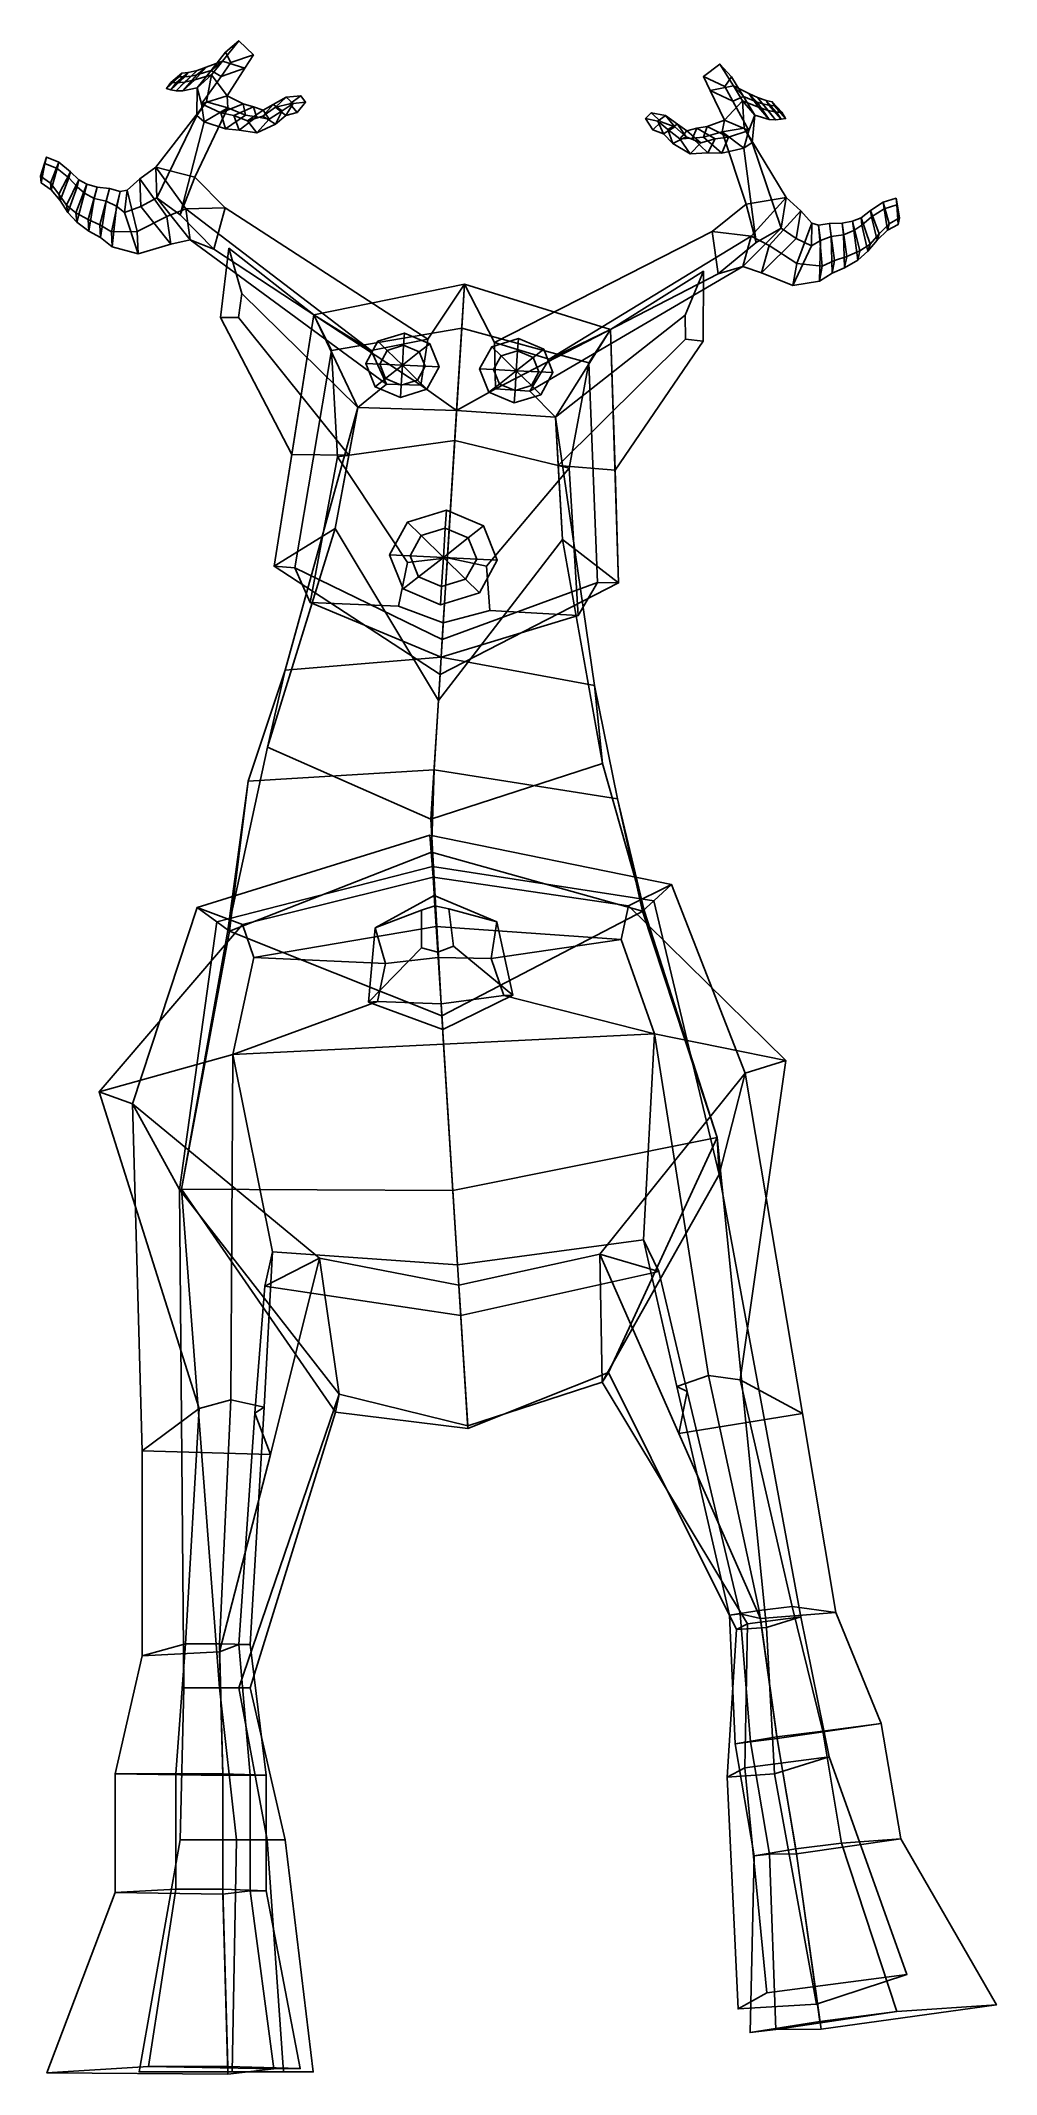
# Model space of a CAD drawing. Extents: x -90 to 116, y -151 to 287.
import ezdxf

# ---------------------------------------------------------------- set-up
doc = ezdxf.new("R2010")
doc.units = 0

msp = doc.modelspace()

# ---------------------------------------------------------------- linework, layer by layer
for points in [[(-50.694786, 282.459045, 166.520081), (-47.173813, 286.879456, 162.169479), (-50.036274, 284.388397, 161.304596), (-53.147621, 280.450653, 164.464401)], [(-50.694786, 282.459045, 166.520081), (-45.855469, 280.978729, 165.31636), (-44.011185, 283.851532, 162.70668), (-47.173813, 286.879456, 162.169479)], [(-47.173813, 286.879456, 162.169479), (-44.011185, 283.851532, 162.70668), (-48.898518, 282.167816, 161.214722), (-50.036274, 284.388397, 161.304596)], [(-58.86092, 277.916443, 163.810257), (-56.16922, 280.46637, 162.770615), (-58.086903, 280.055542, 158.822662), (-60.683681, 277.772583, 159.083496)], [(-53.147621, 280.450653, 164.464401), (-56.118694, 276.69046, 167.48175), (-59.253288, 276.053406, 164.195526), (-56.253071, 279.505157, 161.97995)], [(-56.67551, 278.453735, 166.389252), (-54.235603, 281.200226, 164.158478), (-56.16922, 280.46637, 162.770615), (-58.86092, 277.916443, 163.810257)], [(-56.16922, 280.46637, 162.770615), (-57.455723, 279.215393, 160.222549), (-58.82914, 279.122803, 156.258804), (-58.086903, 280.055542, 158.822662)], [(-54.235603, 281.200226, 164.158478), (-56.253071, 279.505157, 161.97995), (-57.455723, 279.215393, 160.222549), (-56.16922, 280.46637, 162.770615)], [(-53.060719, 279.48877, 169.443497), (-50.694786, 282.459045, 166.520081), (-54.235603, 281.200226, 164.158478), (-56.67551, 278.453735, 166.389252)], [(-50.694786, 282.459045, 166.520081), (-53.147621, 280.450653, 164.464401), (-56.253071, 279.505157, 161.97995), (-54.235603, 281.200226, 164.158478)], [(-55.198643, 273.236542, 167.607132), (-56.118694, 276.69046, 167.48175), (-53.147621, 280.450653, 164.464401), (-50.999413, 279.189484, 163.34639)], [(-49.711082, 274.9729, 170.772049), (-55.198643, 273.236542, 167.607132), (-50.999413, 279.189484, 163.34639), (-45.855469, 280.978729, 165.31636)], [(-53.147621, 280.450653, 164.464401), (-50.036274, 284.388397, 161.304596), (-48.898518, 282.167816, 161.214722), (-50.999413, 279.189484, 163.34639)], [(-49.711082, 274.9729, 170.772049), (-45.855469, 280.978729, 165.31636), (-50.694786, 282.459045, 166.520081), (-53.060719, 279.48877, 169.443497)], [(-45.855469, 280.978729, 165.31636), (-50.999413, 279.189484, 163.34639), (-48.898518, 282.167816, 161.214722), (-44.011185, 283.851532, 162.70668)], [(56.49659, 281.852448, 162.169479), (59.028297, 279.099854, 161.304596), (57.618202, 277.002838, 161.214722), (52.972431, 279.148804, 162.70668)], [(59.440147, 277.118591, 166.520081), (56.49659, 281.852448, 162.169479), (52.972431, 279.148804, 162.70668), (54.444164, 276.115173, 165.31636)], [(59.440147, 277.118591, 166.520081), (61.625427, 274.885284, 164.464401), (59.028297, 279.099854, 161.304596), (56.49659, 281.852448, 162.169479)], [(-62.763802, 276.577271, 152.166245), (-61.816708, 277.839172, 154.836304), (-59.460941, 279.885681, 154.732162), (-60.044422, 279.08374, 152.384521)], [(-58.82914, 279.122803, 156.258804), (-61.840134, 276.321808, 156.18721), (-62.763802, 276.577271, 152.166245), (-60.044422, 279.08374, 152.384521)], [(-61.840134, 276.321808, 156.18721), (-60.683681, 277.772583, 159.083496), (-61.816708, 277.839172, 154.836304), (-62.763802, 276.577271, 152.166245)], [(-57.455723, 279.215393, 160.222549), (-60.645466, 276.058228, 161.036026), (-61.840134, 276.321808, 156.18721), (-58.82914, 279.122803, 156.258804)], [(-60.645466, 276.058228, 161.036026), (-58.86092, 277.916443, 163.810257), (-60.683681, 277.772583, 159.083496), (-61.840134, 276.321808, 156.18721)], [(-60.683681, 277.772583, 159.083496), (-58.086903, 280.055542, 158.822662), (-59.460941, 279.885681, 154.732162), (-61.816708, 277.839172, 154.836304)], [(-56.253071, 279.505157, 161.97995), (-59.253288, 276.053406, 164.195526), (-60.645466, 276.058228, 161.036026), (-57.455723, 279.215393, 160.222549)], [(-59.253288, 276.053406, 164.195526), (-56.67551, 278.453735, 166.389252), (-58.86092, 277.916443, 163.810257), (-60.645466, 276.058228, 161.036026)], [(-58.086903, 280.055542, 158.822662), (-58.82914, 279.122803, 156.258804), (-60.044422, 279.08374, 152.384521), (-59.460941, 279.885681, 154.732162)], [(-56.118694, 276.69046, 167.48175), (-53.060719, 279.48877, 169.443497), (-56.67551, 278.453735, 166.389252), (-59.253288, 276.053406, 164.195526)], [(-54.150749, 273.679504, 174.259125), (-53.060719, 279.48877, 169.443497), (-56.118694, 276.69046, 167.48175), (-56.245216, 270.743561, 171.323944)], [(-56.245216, 270.743561, 171.323944), (-56.118694, 276.69046, 167.48175), (-55.198643, 273.236542, 167.607132), (-54.632328, 269.365234, 170.067642)], [(-54.150749, 273.679504, 174.259125), (-49.528732, 272.407562, 173.246674), (-49.711082, 274.9729, 170.772049), (-53.060719, 279.48877, 169.443497)], [(54.444164, 276.115173, 165.31636), (52.972431, 279.148804, 162.70668), (57.618202, 277.002838, 161.214722), (59.331703, 273.839508, 163.34639)], [(57.520912, 269.773163, 170.772049), (61.418076, 273.937653, 169.443497), (59.440147, 277.118591, 166.520081), (54.444164, 276.115173, 165.31636)], [(57.520912, 269.773163, 170.772049), (54.444164, 276.115173, 165.31636), (59.331703, 273.839508, 163.34639), (62.756618, 267.516846, 167.607132)], [(61.625427, 274.885284, 164.464401), (59.331703, 273.839508, 163.34639), (57.618202, 277.002838, 161.214722), (59.028297, 279.099854, 161.304596)], [(61.418076, 273.937653, 169.443497), (64.880646, 272.559479, 166.389252), (62.801044, 275.525116, 164.158478), (59.440147, 277.118591, 166.520081)], [(59.440147, 277.118591, 166.520081), (62.801044, 275.525116, 164.158478), (64.593018, 273.645294, 161.97995), (61.625427, 274.885284, 164.464401)], [(-65.046112, 259.64978, 186.218185), (-56.625107, 257.442657, 188.065704), (-49.528732, 272.407562, 173.246674), (-54.150749, 273.679504, 174.259125)], [(-64.819748, 252.991074, 183.050018), (-65.046112, 259.64978, 186.218185), (-54.150749, 273.679504, 174.259125), (-56.245216, 270.743561, 171.323944)], [(-59.839588, 249.383453, 183.02002), (-54.632328, 269.365234, 170.067642), (-49.528732, 272.407562, 173.246674), (-56.625107, 257.442657, 188.065704)], [(-55.198643, 273.236542, 167.607132), (-49.711082, 274.9729, 170.772049), (-46.216457, 273.238983, 169.265839), (-51.027725, 271.362823, 166.445572)], [(-54.632328, 269.365234, 170.067642), (-55.198643, 273.236542, 167.607132), (-51.027725, 271.362823, 166.445572), (-50.046391, 267.849518, 168.428055)], [(-49.528732, 272.407562, 173.246674), (-54.632328, 269.365234, 170.067642), (-50.046391, 267.849518, 168.428055), (-45.716309, 270.860992, 171.342148)], [(-51.027725, 271.362823, 166.445572), (-46.216457, 273.238983, 169.265839), (-43.988644, 272.627014, 168.096161), (-48.223965, 270.756866, 165.563538)], [(-49.711082, 274.9729, 170.772049), (-49.528732, 272.407562, 173.246674), (-45.716309, 270.860992, 171.342148), (-46.216457, 273.238983, 169.265839)], [(-48.223965, 270.756866, 165.563538), (-43.988644, 272.627014, 168.096161), (-41.92765, 271.890442, 167.070145), (-45.285332, 269.625824, 164.732071)], [(-46.216457, 273.238983, 169.265839), (-45.716309, 270.860992, 171.342148), (-43.336281, 270.464264, 169.868362), (-43.988644, 272.627014, 168.096161)], [(-45.285332, 269.625824, 164.732071), (-41.92765, 271.890442, 167.070145), (-39.746334, 273.117645, 165.41806), (-42.002678, 270.580627, 163.071579)], [(-43.988644, 272.627014, 168.096161), (-43.336281, 270.464264, 169.868362), (-40.638626, 269.997864, 168.291016), (-41.92765, 271.890442, 167.070145)], [(-40.638626, 269.997864, 168.291016), (-43.298191, 267.007019, 165.662109), (-39.293621, 268.881989, 163.243134), (-37.848267, 271.775848, 166.032822)], [(-42.002678, 270.580627, 163.071579), (-39.746334, 273.117645, 165.41806), (-36.98941, 274.696106, 163.385239), (-39.24836, 272.522064, 161.357346)], [(-39.293621, 268.881989, 163.243134), (-42.002678, 270.580627, 163.071579), (-39.24836, 272.522064, 161.357346), (-37.030151, 270.773224, 161.689407)], [(-41.92765, 271.890442, 167.070145), (-40.638626, 269.997864, 168.291016), (-37.848267, 271.775848, 166.032822), (-39.746334, 273.117645, 165.41806)], [(-39.746334, 273.117645, 165.41806), (-37.848267, 271.775848, 166.032822), (-35.464645, 273.358521, 164.070816), (-36.98941, 274.696106, 163.385239)], [(-37.848267, 271.775848, 166.032822), (-39.293621, 268.881989, 163.243134), (-37.030151, 270.773224, 161.689407), (-35.464645, 273.358521, 164.070816)], [(-39.24836, 272.522064, 161.357346), (-36.98941, 274.696106, 163.385239), (-33.822678, 274.99823, 161.53862), (-36.187862, 273.272217, 159.814377)], [(-37.030151, 270.773224, 161.689407), (-39.24836, 272.522064, 161.357346), (-36.187862, 273.272217, 159.814377), (-34.610504, 271.421295, 160.409409)], [(-35.464645, 273.358521, 164.070816), (-37.030151, 270.773224, 161.689407), (-34.610504, 271.421295, 160.409409), (-32.78368, 273.645599, 162.369934)], [(-36.98941, 274.696106, 163.385239), (-35.464645, 273.358521, 164.070816), (-32.78368, 273.645599, 162.369934), (-33.822678, 274.99823, 161.53862)], [(-34.610504, 271.421295, 160.409409), (-36.187862, 273.272217, 159.814377), (-33.822678, 274.99823, 161.53862), (-32.78368, 273.645599, 162.369934)], [(61.770832, 268.058441, 174.259125), (61.418076, 273.937653, 169.443497), (57.520912, 269.773163, 170.772049), (57.01704, 267.24118, 173.246674)], [(62.756618, 267.516846, 167.607132), (59.331703, 273.839508, 163.34639), (61.625427, 274.885284, 164.464401), (64.105461, 270.860779, 167.48175)], [(61.770832, 268.058441, 174.259125), (63.483273, 264.937866, 171.323944), (64.105461, 270.860779, 167.48175), (61.418076, 273.937653, 169.443497)], [(64.105461, 270.860779, 167.48175), (67.140823, 269.924561, 164.195526), (64.880646, 272.559479, 166.389252), (61.418076, 273.937653, 169.443497)], [(61.625427, 274.885284, 164.464401), (64.593018, 273.645294, 161.97995), (67.140823, 269.924561, 164.195526), (64.105461, 270.860779, 167.48175)], [(64.880646, 272.559479, 166.389252), (66.985146, 271.814117, 163.810257), (64.630569, 274.608765, 162.770615), (62.801044, 275.525116, 164.158478)], [(62.801044, 275.525116, 164.158478), (64.630569, 274.608765, 162.770615), (65.751892, 273.240997, 160.222549), (64.593018, 273.645294, 161.97995)], [(64.593018, 273.645294, 161.97995), (65.751892, 273.240997, 160.222549), (68.525116, 269.794739, 161.036026), (67.140823, 269.924561, 164.195526)], [(66.985146, 271.814117, 163.810257), (68.778709, 271.494904, 159.083496), (66.484886, 274.015015, 158.822662), (64.630569, 274.608765, 162.770615)], [(64.630569, 274.608765, 162.770615), (66.484886, 274.015015, 158.822662), (67.105286, 273.016205, 156.258804), (65.751892, 273.240997, 160.222549)], [(67.140823, 269.924561, 164.195526), (68.525116, 269.794739, 161.036026), (66.985146, 271.814117, 163.810257), (64.880646, 272.559479, 166.389252)], [(65.751892, 273.240997, 160.222549), (67.105286, 273.016205, 156.258804), (69.745644, 269.941162, 156.18721), (68.525116, 269.794739, 161.036026)], [(68.778709, 271.494904, 159.083496), (69.9132, 271.451599, 154.836304), (67.829185, 273.713348, 154.732162), (66.484886, 274.015015, 158.822662)], [(66.484886, 274.015015, 158.822662), (67.829185, 273.713348, 154.732162), (68.30825, 272.859863, 152.384521), (67.105286, 273.016205, 156.258804)], [(68.525116, 269.794739, 161.036026), (69.745644, 269.941162, 156.18721), (68.778709, 271.494904, 159.083496), (66.985146, 271.814117, 163.810257)], [(67.105286, 273.016205, 156.258804), (68.30825, 272.859863, 152.384521), (70.695808, 270.105835, 152.166245), (69.745644, 269.941162, 156.18721)], [(70.695808, 270.105835, 152.166245), (68.30825, 272.859863, 152.384521), (67.829185, 273.713348, 154.732162), (69.9132, 271.451599, 154.836304)], [(-64.819748, 252.991074, 183.050018), (-56.245216, 270.743561, 171.323944), (-54.632328, 269.365234, 170.067642), (-59.839588, 249.383453, 183.02002)], [(-50.046391, 267.849518, 168.428055), (-51.027725, 271.362823, 166.445572), (-48.223965, 270.756866, 165.563538), (-47.061207, 267.604309, 167.202362)], [(-45.716309, 270.860992, 171.342148), (-50.046391, 267.849518, 168.428055), (-47.061207, 267.604309, 167.202362), (-43.336281, 270.464264, 169.868362)], [(-47.061207, 267.604309, 167.202362), (-48.223965, 270.756866, 165.563538), (-45.285332, 269.625824, 164.732071), (-43.298191, 267.007019, 165.662109)], [(-43.336281, 270.464264, 169.868362), (-47.061207, 267.604309, 167.202362), (-43.298191, 267.007019, 165.662109), (-40.638626, 269.997864, 168.291016)], [(-43.298191, 267.007019, 165.662109), (-45.285332, 269.625824, 164.732071), (-42.002678, 270.580627, 163.071579), (-39.293621, 268.881989, 163.243134)], [(42.065746, 267.703278, 160.409409), (40.529812, 270.090607, 162.369934), (41.732594, 271.334564, 161.53862), (43.866276, 269.390442, 159.814377)], [(44.842007, 270.728058, 163.385239), (41.732594, 271.334564, 161.53862), (40.529812, 270.090607, 162.369934), (43.158318, 269.546051, 164.070816)], [(43.158318, 269.546051, 164.070816), (40.529812, 270.090607, 162.369934), (42.065746, 267.703278, 160.409409), (44.38913, 266.825195, 161.689407)], [(46.813759, 268.348877, 161.357346), (43.866276, 269.390442, 159.814377), (41.732594, 271.334564, 161.53862), (44.842007, 270.728058, 163.385239)], [(44.38913, 266.825195, 161.689407), (42.065746, 267.703278, 160.409409), (43.866276, 269.390442, 159.814377), (46.813759, 268.348877, 161.357346)], [(47.383595, 268.89267, 165.41806), (44.842007, 270.728058, 163.385239), (43.158318, 269.546051, 164.070816), (45.32835, 267.742615, 166.032822)], [(45.32835, 267.742615, 166.032822), (43.158318, 269.546051, 164.070816), (44.38913, 266.825195, 161.689407), (46.400936, 264.726654, 163.243134)], [(46.400936, 264.726654, 163.243134), (44.38913, 266.825195, 161.689407), (46.813759, 268.348877, 161.357346), (49.30711, 266.153015, 163.071579)], [(49.30711, 266.153015, 163.071579), (46.813759, 268.348877, 161.357346), (44.842007, 270.728058, 163.385239), (47.383595, 268.89267, 165.41806)], [(49.39727, 267.462067, 167.070145), (47.383595, 268.89267, 165.41806), (45.32835, 267.742615, 166.032822), (47.878078, 265.705688, 168.291016)], [(47.878078, 265.705688, 168.291016), (45.32835, 267.742615, 166.032822), (46.400936, 264.726654, 163.243134), (50.145267, 262.475952, 165.662109)], [(52.449657, 264.886688, 164.732071), (49.30711, 266.153015, 163.071579), (47.383595, 268.89267, 165.41806), (49.39727, 267.462067, 167.070145)], [(51.53833, 267.994873, 168.096161), (49.39727, 267.462067, 167.070145), (47.878078, 265.705688, 168.291016), (50.617943, 265.908386, 169.868362)], [(55.512619, 265.726654, 165.563538), (52.449657, 264.886688, 164.732071), (49.39727, 267.462067, 167.070145), (51.53833, 267.994873, 168.096161)], [(53.829525, 268.387756, 169.265839), (51.53833, 267.994873, 168.096161), (50.617943, 265.908386, 169.868362), (53.033352, 266.072601, 171.342148)], [(58.375484, 266.057831, 166.445572), (55.512619, 265.726654, 165.563538), (51.53833, 267.994873, 168.096161), (53.829525, 268.387756, 169.265839)], [(57.520912, 269.773163, 170.772049), (53.829525, 268.387756, 169.265839), (53.033352, 266.072601, 171.342148), (57.01704, 267.24118, 173.246674)], [(62.756618, 267.516846, 167.607132), (58.375484, 266.057831, 166.445572), (53.829525, 268.387756, 169.265839), (57.520912, 269.773163, 170.772049)], [(61.706871, 263.723907, 170.067642), (56.958282, 262.660858, 168.428055), (58.375484, 266.057831, 166.445572), (62.756618, 267.516846, 167.607132)], [(70.835251, 253.060913, 186.218185), (61.770832, 268.058441, 174.259125), (57.01704, 267.24118, 173.246674), (62.188019, 251.681458, 188.065704)], [(63.483273, 264.937866, 171.323944), (61.706871, 263.723907, 170.067642), (62.756618, 267.516846, 167.607132), (64.105461, 270.860779, 167.48175)], [(69.772804, 246.464645, 183.050018), (63.483273, 264.937866, 171.323944), (61.770832, 268.058441, 174.259125), (70.835251, 253.060913, 186.218185)], [(69.745644, 269.941162, 156.18721), (70.695808, 270.105835, 152.166245), (69.9132, 271.451599, 154.836304), (68.778709, 271.494904, 159.083496)], [(50.145267, 262.475952, 165.662109), (46.400936, 264.726654, 163.243134), (49.30711, 266.153015, 163.071579), (52.449657, 264.886688, 164.732071)], [(50.617943, 265.908386, 169.868362), (47.878078, 265.705688, 168.291016), (50.145267, 262.475952, 165.662109), (53.960457, 262.70578, 167.202362)], [(53.960457, 262.70578, 167.202362), (50.145267, 262.475952, 165.662109), (52.449657, 264.886688, 164.732071), (55.512619, 265.726654, 165.563538)], [(53.033352, 266.072601, 171.342148), (50.617943, 265.908386, 169.868362), (53.960457, 262.70578, 167.202362), (56.958282, 262.660858, 168.428055)], [(57.01704, 267.24118, 173.246674), (53.033352, 266.072601, 171.342148), (56.958282, 262.660858, 168.428055), (61.706871, 263.723907, 170.067642)], [(56.958282, 262.660858, 168.428055), (53.960457, 262.70578, 167.202362), (55.512619, 265.726654, 165.563538), (58.375484, 266.057831, 166.445572)], [(64.369293, 243.36058, 183.02002), (62.188019, 251.681458, 188.065704), (57.01704, 267.24118, 173.246674), (61.706871, 263.723907, 170.067642)], [(69.772804, 246.464645, 183.050018), (64.369293, 243.36058, 183.02002), (61.706871, 263.723907, 170.067642), (63.483273, 264.937866, 171.323944)], [(-89.893082, 257.667175, 158.993179), (-88.59864, 261.795654, 158.553604), (-88.968239, 260.40332, 156.186142), (-89.789932, 256.25528, 156.320938)], [(-87.794495, 256.190033, 162.245514), (-85.977005, 260.692261, 162.158264), (-88.59864, 261.795654, 158.553604), (-89.893082, 257.667175, 158.993179)], [(-86.348518, 259.3078, 159.406174), (-87.624306, 254.767838, 159.183914), (-89.789932, 256.25528, 156.320938), (-88.968239, 260.40332, 156.186142)], [(-85.977005, 260.692261, 162.158264), (-86.348518, 259.3078, 159.406174), (-88.968239, 260.40332, 156.186142), (-88.59864, 261.795654, 158.553604)], [(-85.962708, 253.83139, 166.119171), (-83.481117, 258.655151, 166.582565), (-85.977005, 260.692261, 162.158264), (-87.794495, 256.190033, 162.245514)], [(-83.811905, 257.339874, 163.381866), (-85.674042, 252.449097, 162.613312), (-87.624306, 254.767838, 159.183914), (-86.348518, 259.3078, 159.406174)], [(-83.481117, 258.655151, 166.582565), (-83.811905, 257.339874, 163.381866), (-86.348518, 259.3078, 159.406174), (-85.977005, 260.692261, 162.158264)], [(-84.292747, 251.463242, 169.87442), (-81.63501, 256.869659, 170.260727), (-83.481117, 258.655151, 166.582565), (-85.962708, 253.83139, 166.119171)], [(-81.63501, 256.869659, 170.260727), (-82.023979, 255.357498, 166.734604), (-83.811905, 257.339874, 163.381866), (-83.481117, 258.655151, 166.582565)], [(-58.598137, 250.647934, 193.361694), (-65.046112, 259.64978, 186.218185), (-68.525154, 257.119202, 184.806564), (-62.707191, 249.027557, 191.238693)], [(-65.046112, 259.64978, 186.218185), (-64.819748, 252.991074, 183.050018), (-68.316887, 251.124466, 181.960876), (-68.525154, 257.119202, 184.806564)], [(-58.598137, 250.647934, 193.361694), (-50.130997, 250.833069, 193.775757), (-56.625107, 257.442657, 188.065704), (-65.046112, 259.64978, 186.218185)], [(-87.624306, 254.767838, 159.183914), (-87.794495, 256.190033, 162.245514), (-89.893082, 257.667175, 158.993179), (-89.789932, 256.25528, 156.320938)], [(-85.674042, 252.449097, 162.613312), (-85.962708, 253.83139, 166.119171), (-87.794495, 256.190033, 162.245514), (-87.624306, 254.767838, 159.183914)], [(-82.023979, 255.357498, 166.734604), (-83.996933, 249.882599, 166.000519), (-85.674042, 252.449097, 162.613312), (-83.811905, 257.339874, 163.381866)], [(-82.275574, 249.760559, 173.300354), (-79.90715, 255.970825, 173.042587), (-81.63501, 256.869659, 170.260727), (-84.292747, 251.463242, 169.87442)], [(-80.432594, 254.016083, 169.306961), (-82.06311, 247.759781, 169.130264), (-83.996933, 249.882599, 166.000519), (-82.023979, 255.357498, 166.734604)], [(-79.615799, 248.314423, 177.036438), (-77.720215, 255.344681, 176.004776), (-79.90715, 255.970825, 173.042587), (-82.275574, 249.760559, 173.300354)], [(-79.90715, 255.970825, 173.042587), (-80.432594, 254.016083, 169.306961), (-82.023979, 255.357498, 166.734604), (-81.63501, 256.869659, 170.260727)], [(-77.720215, 255.344681, 176.004776), (-78.364067, 252.868774, 172.092514), (-80.432594, 254.016083, 169.306961), (-79.90715, 255.970825, 173.042587)], [(-77.129845, 247.21225, 180.311264), (-75.023636, 255.023636, 179.164963), (-77.720215, 255.344681, 176.004776), (-79.615799, 248.314423, 177.036438)], [(-75.023636, 255.023636, 179.164963), (-75.739014, 252.272629, 174.817993), (-78.364067, 252.868774, 172.092514), (-77.720215, 255.344681, 176.004776)], [(-74.619743, 245.706177, 184.004715), (-72.724808, 254.416306, 182.325668), (-75.023636, 255.023636, 179.164963), (-77.129845, 247.21225, 180.311264)], [(-72.724808, 254.416306, 182.325668), (-73.534126, 251.191498, 177.643372), (-75.739014, 252.272629, 174.817993), (-75.023636, 255.023636, 179.164963)], [(-69.112236, 245.777298, 188.745712), (-71.233788, 254.685364, 184.041672), (-72.724808, 254.416306, 182.325668), (-74.619743, 245.706177, 184.004715)], [(-71.233788, 254.685364, 184.041672), (-71.785553, 249.857422, 180.316559), (-73.534126, 251.191498, 177.643372), (-72.724808, 254.416306, 182.325668)], [(-68.525154, 257.119202, 184.806564), (-68.316887, 251.124466, 181.960876), (-71.785553, 249.857422, 180.316559), (-71.233788, 254.685364, 184.041672)], [(-62.707191, 249.027557, 191.238693), (-68.525154, 257.119202, 184.806564), (-71.233788, 254.685364, 184.041672), (-69.112236, 245.777298, 188.745712)], [(-50.130997, 250.833069, 193.775757), (-52.541782, 241.930878, 187.506302), (-59.839588, 249.383453, 183.02002), (-56.625107, 257.442657, 188.065704)], [(-83.996933, 249.882599, 166.000519), (-84.292747, 251.463242, 169.87442), (-85.962708, 253.83139, 166.119171), (-85.674042, 252.449097, 162.613312)], [(-82.06311, 247.759781, 169.130264), (-82.275574, 249.760559, 173.300354), (-84.292747, 251.463242, 169.87442), (-83.996933, 249.882599, 166.000519)], [(-79.472786, 245.815842, 172.586502), (-79.615799, 248.314423, 177.036438), (-82.275574, 249.760559, 173.300354), (-82.06311, 247.759781, 169.130264)], [(-78.364067, 252.868774, 172.092514), (-79.472786, 245.815842, 172.586502), (-82.06311, 247.759781, 169.130264), (-80.432594, 254.016083, 169.306961)], [(-75.739014, 252.272629, 174.817993), (-76.970924, 244.43605, 175.366898), (-79.472786, 245.815842, 172.586502), (-78.364067, 252.868774, 172.092514)], [(-73.534126, 251.191498, 177.643372), (-74.479179, 242.467102, 178.627426), (-76.970924, 244.43605, 175.366898), (-75.739014, 252.272629, 174.817993)], [(-71.785553, 249.857422, 180.316559), (-68.848068, 240.984024, 183.997955), (-74.479179, 242.467102, 178.627426), (-73.534126, 251.191498, 177.643372)], [(-68.316887, 251.124466, 181.960876), (-61.827076, 243.02504, 187.102432), (-68.848068, 240.984024, 183.997955), (-71.785553, 249.857422, 180.316559)], [(-64.819748, 252.991074, 183.050018), (-57.624069, 243.981064, 188.760147), (-61.827076, 243.02504, 187.102432), (-68.316887, 251.124466, 181.960876)], [(-57.624069, 243.981064, 188.760147), (-64.819748, 252.991074, 183.050018), (-59.839588, 249.383453, 183.02002), (-52.541782, 241.930878, 187.506302)], [(-57.624069, 243.981064, 188.760147), (-58.598137, 250.647934, 193.361694), (-62.707191, 249.027557, 191.238693), (-61.827076, 243.02504, 187.102432)], [(-58.598137, 250.647934, 193.361694), (-18.627872, 220.138504, 210.930145), (-6.444584, 222.540283, 210.986633), (-50.130997, 250.833069, 193.775757)], [(-18.627872, 220.138504, 210.930145), (-58.598137, 250.647934, 193.361694), (-57.624069, 243.981064, 188.760147), (-15.339449, 212.856232, 203.180771)], [(-6.444584, 222.540283, 210.986633), (-7.927123, 212.623093, 200.10997), (-52.541782, 241.930878, 187.506302), (-50.130997, 250.833069, 193.775757)], [(63.294445, 244.73735, 193.361694), (70.835251, 253.060913, 186.218185), (62.188019, 251.681458, 188.065704), (54.902222, 245.739975, 193.775757)], [(54.902222, 245.739975, 193.775757), (62.188019, 251.681458, 188.065704), (64.369293, 243.36058, 183.02002), (56.178696, 236.659012, 187.506302)], [(63.294445, 244.73735, 193.361694), (67.174652, 242.729568, 191.238693), (73.974808, 250.209396, 184.806564), (70.835251, 253.060913, 186.218185)], [(67.174652, 242.729568, 191.238693), (73.131851, 238.879852, 188.745712), (76.360825, 247.528488, 184.041672), (73.974808, 250.209396, 184.806564)], [(70.835251, 253.060913, 186.218185), (73.974808, 250.209396, 184.806564), (73.013847, 244.271286, 181.960876), (69.772804, 246.464645, 183.050018)], [(73.974808, 250.209396, 184.806564), (76.360825, 247.528488, 184.041672), (76.302017, 242.676636, 180.316559), (73.013847, 244.271286, 181.960876)], [(88.934891, 243.063416, 169.87442), (90.892509, 245.255661, 166.119171), (89.032738, 250.289917, 166.582565), (86.973335, 248.693878, 170.260727)], [(86.973335, 248.693878, 170.260727), (89.032738, 250.289917, 166.582565), (89.196083, 248.950684, 163.381866), (87.169731, 247.153275, 166.734604)], [(90.892509, 245.255661, 166.119171), (93.009781, 247.422852, 162.245514), (91.769608, 252.073273, 162.158264), (89.032738, 250.289917, 166.582565)], [(89.032738, 250.289917, 166.582565), (91.769608, 252.073273, 162.158264), (91.964737, 250.661362, 159.406174), (89.196083, 248.950684, 163.381866)], [(89.196083, 248.950684, 163.381866), (91.964737, 250.661362, 159.406174), (92.661751, 246.025772, 159.183914), (90.431747, 243.909668, 162.613312)], [(93.009781, 247.422852, 162.245514), (95.281349, 248.688049, 158.993179), (94.51403, 252.916504, 158.553604), (91.769608, 252.073273, 162.158264)], [(91.769608, 252.073273, 162.158264), (94.51403, 252.916504, 158.553604), (94.706261, 251.496933, 156.186142), (91.964737, 250.661362, 159.406174)], [(91.964737, 250.661362, 159.406174), (94.706261, 251.496933, 156.186142), (95.001244, 247.294724, 156.320938), (92.661751, 246.025772, 159.183914)], [(95.281349, 248.688049, 158.993179), (95.001244, 247.294724, 156.320938), (94.706261, 251.496933, 156.186142), (94.51403, 252.916504, 158.553604)], [(-76.970924, 244.43605, 175.366898), (-77.129845, 247.21225, 180.311264), (-79.615799, 248.314423, 177.036438), (-79.472786, 245.815842, 172.586502)], [(-74.479179, 242.467102, 178.627426), (-74.619743, 245.706177, 184.004715), (-77.129845, 247.21225, 180.311264), (-76.970924, 244.43605, 175.366898)], [(-68.848068, 240.984024, 183.997955), (-69.112236, 245.777298, 188.745712), (-74.619743, 245.706177, 184.004715), (-74.479179, 242.467102, 178.627426)], [(-61.827076, 243.02504, 187.102432), (-62.707191, 249.027557, 191.238693), (-69.112236, 245.777298, 188.745712), (-68.848068, 240.984024, 183.997955)], [(7.923882, 221.843536, 210.986633), (54.902222, 245.739975, 193.775757), (56.178696, 236.659012, 187.506302), (8.150108, 211.843506, 200.10997)], [(7.923882, 221.843536, 210.986633), (19.730804, 218.278488, 210.930145), (63.294445, 244.73735, 193.361694), (54.902222, 245.739975, 193.775757)], [(61.487835, 238.205307, 188.760147), (56.178696, 236.659012, 187.506302), (64.369293, 243.36058, 183.02002), (69.772804, 246.464645, 183.050018)], [(69.772804, 246.464645, 183.050018), (73.013847, 244.271286, 181.960876), (65.544975, 236.84874, 187.102432), (61.487835, 238.205307, 188.760147)], [(73.131851, 238.879852, 188.745712), (78.596825, 238.276703, 184.004715), (77.808907, 247.116913, 182.325668), (76.360825, 247.528488, 184.041672)], [(76.360825, 247.528488, 184.041672), (77.808907, 247.116913, 182.325668), (78.20771, 243.833527, 177.643372), (76.302017, 242.676636, 180.316559)], [(78.596825, 238.276703, 184.004715), (81.281029, 239.530884, 180.311264), (80.170097, 247.498276, 179.164963), (77.808907, 247.116913, 182.325668)], [(77.808907, 247.116913, 182.325668), (80.170097, 247.498276, 179.164963), (80.535126, 244.694885, 174.817993), (78.20771, 243.833527, 177.643372)], [(81.281029, 239.530884, 180.311264), (83.89045, 240.385971, 177.036438), (82.89061, 247.556625, 176.004776), (80.170097, 247.498276, 179.164963)], [(80.170097, 247.498276, 179.164963), (82.89061, 247.556625, 176.004776), (83.219139, 245.033539, 172.092514), (80.535126, 244.694885, 174.817993)], [(83.89045, 240.385971, 177.036438), (86.715881, 241.566132, 173.300354), (85.142952, 247.967529, 173.042587), (82.89061, 247.556625, 176.004776)], [(82.89061, 247.556625, 176.004776), (85.142952, 247.967529, 173.042587), (85.41935, 245.973907, 169.306961), (83.219139, 245.033539, 172.092514)], [(83.219139, 245.033539, 172.092514), (85.41935, 245.973907, 169.306961), (86.253082, 239.598145, 169.130264), (83.434059, 237.916504, 172.586502)], [(86.715881, 241.566132, 173.300354), (88.934891, 243.063416, 169.87442), (86.973335, 248.693878, 170.260727), (85.142952, 247.967529, 173.042587)], [(85.142952, 247.967529, 173.042587), (86.973335, 248.693878, 170.260727), (87.169731, 247.153275, 166.734604), (85.41935, 245.973907, 169.306961)], [(85.41935, 245.973907, 169.306961), (87.169731, 247.153275, 166.734604), (88.442085, 241.520981, 166.000519), (86.253082, 239.598145, 169.130264)], [(87.169731, 247.153275, 166.734604), (89.196083, 248.950684, 163.381866), (90.431747, 243.909668, 162.613312), (88.442085, 241.520981, 166.000519)], [(90.431747, 243.909668, 162.613312), (92.661751, 246.025772, 159.183914), (93.009781, 247.422852, 162.245514), (90.892509, 245.255661, 166.119171)], [(92.661751, 246.025772, 159.183914), (95.001244, 247.294724, 156.320938), (95.281349, 248.688049, 158.993179), (93.009781, 247.422852, 162.245514)], [(-15.339449, 212.856232, 203.180771), (-57.624069, 243.981064, 188.760147), (-52.541782, 241.930878, 187.506302), (-7.927123, 212.623093, 200.10997)], [(-49.298424, 242.169556, 202.649368), (-46.552345, 232.373276, 197.400192), (-47.269875, 227.255951, 197.414719), (-51.141998, 227.216217, 202.670609)], [(-51.141998, 227.216217, 202.670609), (-35.756748, 197.697845, 221.149719), (-30.992844, 227.787308, 221.067139), (-49.298424, 242.169556, 202.649368)], [(-46.552345, 232.373276, 197.400192), (-49.298424, 242.169556, 202.649368), (-30.992844, 227.787308, 221.067139), (-21.542408, 207.851822, 200.674042)], [(19.730804, 218.278488, 210.930145), (15.546555, 211.358551, 203.180771), (61.487835, 238.205307, 188.760147), (63.294445, 244.73735, 193.361694)], [(61.487835, 238.205307, 188.760147), (65.544975, 236.84874, 187.102432), (67.174652, 242.729568, 191.238693), (63.294445, 244.73735, 193.361694)], [(73.013847, 244.271286, 181.960876), (76.302017, 242.676636, 180.316559), (72.266449, 234.141357, 183.997955), (65.544975, 236.84874, 187.102432)], [(65.544975, 236.84874, 187.102432), (72.266449, 234.141357, 183.997955), (73.131851, 238.879852, 188.745712), (67.174652, 242.729568, 191.238693)], [(76.302017, 242.676636, 180.316559), (78.20771, 243.833527, 177.643372), (78.049736, 235.070923, 178.627426), (72.266449, 234.141357, 183.997955)], [(78.20771, 243.833527, 177.643372), (80.535126, 244.694885, 174.817993), (80.773926, 236.786972, 175.366898), (78.049736, 235.070923, 178.627426)], [(80.535126, 244.694885, 174.817993), (83.219139, 245.033539, 172.092514), (83.434059, 237.916504, 172.586502), (80.773926, 236.786972, 175.366898)], [(83.434059, 237.916504, 172.586502), (86.253082, 239.598145, 169.130264), (86.715881, 241.566132, 173.300354), (83.89045, 240.385971, 177.036438)], [(86.253082, 239.598145, 169.130264), (88.442085, 241.520981, 166.000519), (88.934891, 243.063416, 169.87442), (86.715881, 241.566132, 173.300354)], [(88.442085, 241.520981, 166.000519), (90.431747, 243.909668, 162.613312), (90.892509, 245.255661, 166.119171), (88.934891, 243.063416, 169.87442)], [(15.546555, 211.358551, 203.180771), (8.150108, 211.843506, 200.10997), (56.178696, 236.659012, 187.506302), (61.487835, 238.205307, 188.760147)], [(49.023735, 227.7388, 197.400192), (21.082279, 205.784927, 200.674042), (32.982346, 224.685135, 221.067139), (52.985126, 237.209793, 202.649368)], [(52.936798, 222.169449, 202.670609), (52.985126, 237.209793, 202.649368), (32.982346, 224.685135, 221.067139), (33.932877, 194.318558, 221.149719)], [(52.985126, 237.209793, 202.649368), (52.936798, 222.169449, 202.670609), (49.093285, 222.583252, 197.414719), (49.023735, 227.7388, 197.400192)], [(72.266449, 234.141357, 183.997955), (78.049736, 235.070923, 178.627426), (78.596825, 238.276703, 184.004715), (73.131851, 238.879852, 188.745712)], [(78.049736, 235.070923, 178.627426), (80.773926, 236.786972, 175.366898), (81.281029, 239.530884, 180.311264), (78.596825, 238.276703, 184.004715)], [(80.773926, 236.786972, 175.366898), (83.434059, 237.916504, 172.586502), (83.89045, 240.385971, 177.036438), (81.281029, 239.530884, 180.311264)], [(-47.269875, 227.255951, 197.414719), (-46.552345, 232.373276, 197.400192), (-21.542408, 207.851822, 200.674042), (-23.448111, 197.559479, 200.730484)], [(-18.627872, 220.138504, 210.930145), (-30.992844, 227.787308, 221.067139), (1.509332, 234.394196, 221.215759), (-6.444584, 222.540283, 210.986633)], [(-30.992844, 227.787308, 221.067139), (-27.223217, 220.136047, 245.969955), (0.912523, 224.932617, 245.969955), (1.509332, 234.394196, 221.215759)], [(-7.927123, 212.623093, 200.10997), (-6.444584, 222.540283, 210.986633), (1.509332, 234.394196, 221.215759), (-0.208344, 207.162704, 192.592972)], [(8.150108, 211.843506, 200.10997), (-0.208344, 207.162704, 192.592972), (1.509332, 234.394196, 221.215759), (7.923882, 221.843536, 210.986633)], [(32.982346, 224.685135, 221.067139), (1.509332, 234.394196, 221.215759), (0.912523, 224.932617, 245.969955), (28.273424, 217.445007, 245.969955)], [(19.730804, 218.278488, 210.930145), (7.923882, 221.843536, 210.986633), (1.509332, 234.394196, 221.215759), (32.982346, 224.685135, 221.067139)], [(-51.141998, 227.216217, 202.670609), (-47.269875, 227.255951, 197.414719), (-23.448111, 197.559479, 200.730484), (-35.756748, 197.697845, 221.149719)], [(-30.992844, 227.787308, 221.067139), (-39.564156, 173.649719, 221.215759), (-35.071415, 173.304459, 245.969955), (-27.223217, 220.136047, 245.969955)], [(-15.339449, 212.856232, 203.180771), (-21.542408, 207.851822, 200.674042), (-30.992844, 227.787308, 221.067139), (-18.627872, 220.138504, 210.930145)], [(0.912523, 224.932617, 245.969955), (-27.223217, 220.136047, 245.969955), (-25.894613, 197.192947, 276.20694), (-0.61516, 200.713165, 276.357056)], [(-15.174791, 220.151886, 263.982971), (-11.640604, 221.239136, 263.982971), (-11.47359, 223.886902, 259.808441), (-17.192041, 222.127655, 259.808441)], [(-17.192041, 222.127655, 259.808441), (-11.47359, 223.886902, 259.808441), (-11.47359, 223.886902, 254.648468), (-17.192041, 222.127655, 254.648468)], [(-15.174791, 220.151886, 250.473923), (-17.192041, 222.127655, 254.648468), (-11.47359, 223.886902, 254.648468), (-11.640604, 221.239136, 250.473923)], [(-8.26471, 219.816788, 263.982971), (-6.011265, 221.585526, 259.808441), (-11.47359, 223.886902, 259.808441), (-11.640604, 221.239136, 263.982971)], [(-8.26471, 219.816788, 250.473923), (-11.640604, 221.239136, 250.473923), (-11.47359, 223.886902, 254.648468), (-6.011265, 221.585526, 254.648468)], [(-6.011265, 221.585526, 259.808441), (-6.011265, 221.585526, 254.648468), (-11.47359, 223.886902, 254.648468), (-11.47359, 223.886902, 259.808441)], [(0.912523, 224.932617, 245.969955), (-0.61516, 200.713165, 276.357056), (24.067389, 194.770264, 276.20694), (28.273424, 217.445007, 245.969955)], [(15.546555, 211.358551, 203.180771), (19.730804, 218.278488, 210.930145), (32.982346, 224.685135, 221.067139), (21.082279, 205.784927, 200.674042)], [(49.093285, 222.583252, 197.414719), (21.681906, 195.371094, 200.730484), (21.082279, 205.784927, 200.674042), (49.023735, 227.7388, 197.400192)], [(32.982346, 224.685135, 221.067139), (28.273424, 217.445007, 245.969955), (30.1838, 170.140244, 245.969955), (34.692558, 170.048981, 221.215759)], [(-31.800335, 165.838837, 280.469086), (-25.894613, 197.192947, 276.20694), (-27.223217, 220.136047, 245.969955), (-35.071415, 173.304459, 245.969955)], [(-16.797003, 217.191971, 263.982971), (-15.174791, 220.151886, 263.982971), (-17.192041, 222.127655, 259.808441), (-19.816826, 217.338394, 259.808441)], [(-19.816826, 217.338394, 259.808441), (-17.192041, 222.127655, 259.808441), (-17.192041, 222.127655, 254.648468), (-19.816826, 217.338394, 254.648468)], [(-19.816826, 217.338394, 254.648468), (-17.192041, 222.127655, 254.648468), (-15.174791, 220.151886, 250.473923), (-16.797003, 217.191971, 250.473923)], [(-11.91083, 216.955048, 265.577515), (-15.174791, 220.151886, 263.982971), (-16.797003, 217.191971, 263.982971)], [(-16.797003, 217.191971, 250.473923), (-15.174791, 220.151886, 250.473923), (-11.91083, 216.955048, 248.87941)], [(-11.91083, 216.955048, 265.577515), (-11.640604, 221.239136, 263.982971), (-15.174791, 220.151886, 263.982971)], [(-11.91083, 216.955048, 248.87941), (-15.174791, 220.151886, 250.473923), (-11.640604, 221.239136, 250.473923)], [(-11.91083, 216.955048, 265.577515), (-8.26471, 219.816788, 263.982971), (-11.640604, 221.239136, 263.982971)], [(-11.91083, 216.955048, 248.87941), (-11.640604, 221.239136, 250.473923), (-8.26471, 219.816788, 250.473923)], [(-11.91083, 216.955048, 265.577515), (-7.024654, 216.718094, 263.982971), (-8.26471, 219.816788, 263.982971)], [(-7.024654, 216.718094, 250.473923), (-11.91083, 216.955048, 248.87941), (-8.26471, 219.816788, 250.473923)], [(-7.024654, 216.718094, 263.982971), (-4.00483, 216.571671, 259.808441), (-6.011265, 221.585526, 259.808441), (-8.26471, 219.816788, 263.982971)], [(-4.00483, 216.571671, 254.648468), (-7.024654, 216.718094, 250.473923), (-8.26471, 219.816788, 250.473923), (-6.011265, 221.585526, 254.648468)], [(-4.00483, 216.571671, 259.808441), (-4.00483, 216.571671, 254.648468), (-6.011265, 221.585526, 254.648468), (-6.011265, 221.585526, 259.808441)], [(7.768167, 216.000809, 263.982971), (9.390382, 218.960693, 263.982971), (7.37313, 220.936523, 259.808441), (4.748343, 216.147232, 259.808441)], [(4.748343, 216.147232, 259.808441), (7.37313, 220.936523, 259.808441), (7.37313, 220.936523, 254.648468), (4.748343, 216.147232, 254.648468)], [(4.748343, 216.147232, 254.648468), (7.37313, 220.936523, 254.648468), (9.390382, 218.960693, 250.473923), (7.768167, 216.000809, 250.473923)], [(9.390382, 218.960693, 263.982971), (12.92457, 220.047974, 263.982971), (13.091584, 222.695709, 259.808441), (7.37313, 220.936523, 259.808441)], [(7.37313, 220.936523, 259.808441), (13.091584, 222.695709, 259.808441), (13.091584, 222.695709, 254.648468), (7.37313, 220.936523, 254.648468)], [(9.390382, 218.960693, 250.473923), (7.37313, 220.936523, 254.648468), (13.091584, 222.695709, 254.648468), (12.92457, 220.047974, 250.473923)], [(12.654343, 215.76387, 265.577515), (12.92457, 220.047974, 263.982971), (9.390382, 218.960693, 263.982971)], [(12.654343, 215.76387, 248.87941), (9.390382, 218.960693, 250.473923), (12.92457, 220.047974, 250.473923)], [(12.654343, 215.76387, 265.577515), (16.300463, 218.625641, 263.982971), (12.92457, 220.047974, 263.982971)], [(12.654343, 215.76387, 248.87941), (12.92457, 220.047974, 250.473923), (16.300463, 218.625641, 250.473923)], [(16.300463, 218.625641, 263.982971), (18.553904, 220.394363, 259.808441), (13.091584, 222.695709, 259.808441), (12.92457, 220.047974, 263.982971)], [(16.300463, 218.625641, 250.473923), (12.92457, 220.047974, 250.473923), (13.091584, 222.695709, 254.648468), (18.553904, 220.394363, 254.648468)], [(18.553904, 220.394363, 259.808441), (18.553904, 220.394363, 254.648468), (13.091584, 222.695709, 254.648468), (13.091584, 222.695709, 259.808441)], [(17.540518, 215.526917, 263.982971), (20.560337, 215.380493, 259.808441), (18.553904, 220.394363, 259.808441), (16.300463, 218.625641, 263.982971)], [(20.560337, 215.380493, 254.648468), (17.540518, 215.526917, 250.473923), (16.300463, 218.625641, 250.473923), (18.553904, 220.394363, 254.648468)], [(20.560337, 215.380493, 259.808441), (20.560337, 215.380493, 254.648468), (18.553904, 220.394363, 254.648468), (18.553904, 220.394363, 259.808441)], [(52.936798, 222.169449, 202.670609), (33.932877, 194.318558, 221.149719), (21.681906, 195.371094, 200.730484), (49.093285, 222.583252, 197.414719)], [(-17.810389, 212.32457, 259.808441), (-15.556948, 214.093246, 263.982971), (-16.797003, 217.191971, 263.982971), (-19.816826, 217.338394, 259.808441)], [(-17.810389, 212.32457, 259.808441), (-19.816826, 217.338394, 259.808441), (-19.816826, 217.338394, 254.648468), (-17.810389, 212.32457, 254.648468)], [(-17.810389, 212.32457, 254.648468), (-19.816826, 217.338394, 254.648468), (-16.797003, 217.191971, 250.473923), (-15.556948, 214.093246, 250.473923)], [(-15.556948, 214.093246, 263.982971), (-11.91083, 216.955048, 265.577515), (-16.797003, 217.191971, 263.982971)], [(-15.556948, 214.093246, 250.473923), (-16.797003, 217.191971, 250.473923), (-11.91083, 216.955048, 248.87941)], [(-12.181058, 212.670929, 263.982971), (-11.91083, 216.955048, 265.577515), (-15.556948, 214.093246, 263.982971)], [(-12.181058, 212.670929, 250.473923), (-15.556948, 214.093246, 250.473923), (-11.91083, 216.955048, 248.87941)], [(-12.181058, 212.670929, 263.982971), (-8.646868, 213.758179, 263.982971), (-11.91083, 216.955048, 265.577515)], [(-12.181058, 212.670929, 250.473923), (-11.91083, 216.955048, 248.87941), (-8.646868, 213.758179, 250.473923)], [(-8.646868, 213.758179, 263.982971), (-7.024654, 216.718094, 263.982971), (-11.91083, 216.955048, 265.577515)], [(-8.646868, 213.758179, 250.473923), (-11.91083, 216.955048, 248.87941), (-7.024654, 216.718094, 250.473923)], [(-6.629612, 211.78241, 259.808441), (-4.00483, 216.571671, 259.808441), (-7.024654, 216.718094, 263.982971), (-8.646868, 213.758179, 263.982971)], [(-6.629612, 211.78241, 254.648468), (-8.646868, 213.758179, 250.473923), (-7.024654, 216.718094, 250.473923), (-4.00483, 216.571671, 254.648468)], [(-6.629612, 211.78241, 259.808441), (-6.629612, 211.78241, 254.648468), (-4.00483, 216.571671, 254.648468), (-4.00483, 216.571671, 259.808441)], [(6.75478, 211.133408, 259.808441), (9.008223, 212.902084, 263.982971), (7.768167, 216.000809, 263.982971), (4.748343, 216.147232, 259.808441)], [(6.75478, 211.133408, 259.808441), (4.748343, 216.147232, 259.808441), (4.748343, 216.147232, 254.648468), (6.75478, 211.133408, 254.648468)], [(6.75478, 211.133408, 254.648468), (4.748343, 216.147232, 254.648468), (7.768167, 216.000809, 250.473923), (9.008223, 212.902084, 250.473923)], [(12.654343, 215.76387, 265.577515), (9.390382, 218.960693, 263.982971), (7.768167, 216.000809, 263.982971)], [(7.768167, 216.000809, 250.473923), (9.390382, 218.960693, 250.473923), (12.654343, 215.76387, 248.87941)], [(9.008223, 212.902084, 263.982971), (12.654343, 215.76387, 265.577515), (7.768167, 216.000809, 263.982971)], [(9.008223, 212.902084, 250.473923), (7.768167, 216.000809, 250.473923), (12.654343, 215.76387, 248.87941)], [(12.384114, 211.479752, 263.982971), (12.654343, 215.76387, 265.577515), (9.008223, 212.902084, 263.982971)], [(12.384114, 211.479752, 250.473923), (9.008223, 212.902084, 250.473923), (12.654343, 215.76387, 248.87941)], [(12.384114, 211.479752, 263.982971), (15.918303, 212.567032, 263.982971), (12.654343, 215.76387, 265.577515)], [(12.384114, 211.479752, 250.473923), (12.654343, 215.76387, 248.87941), (15.918303, 212.567032, 250.473923)], [(12.654343, 215.76387, 265.577515), (17.540518, 215.526917, 263.982971), (16.300463, 218.625641, 263.982971)], [(17.540518, 215.526917, 250.473923), (12.654343, 215.76387, 248.87941), (16.300463, 218.625641, 250.473923)], [(15.918303, 212.567032, 263.982971), (17.540518, 215.526917, 263.982971), (12.654343, 215.76387, 265.577515)], [(15.918303, 212.567032, 250.473923), (12.654343, 215.76387, 248.87941), (17.540518, 215.526917, 250.473923)], [(17.935558, 210.591263, 259.808441), (20.560337, 215.380493, 259.808441), (17.540518, 215.526917, 263.982971), (15.918303, 212.567032, 263.982971)], [(17.935558, 210.591263, 254.648468), (15.918303, 212.567032, 250.473923), (17.540518, 215.526917, 250.473923), (20.560337, 215.380493, 254.648468)], [(17.935558, 210.591263, 259.808441), (17.935558, 210.591263, 254.648468), (20.560337, 215.380493, 254.648468), (20.560337, 215.380493, 259.808441)], [(25.993725, 163.036392, 280.469086), (30.1838, 170.140244, 245.969955), (28.273424, 217.445007, 245.969955), (24.067389, 194.770264, 276.20694)], [(-15.339449, 212.856232, 203.180771), (-7.927123, 212.623093, 200.10997), (-0.208344, 207.162704, 192.592972), (-21.542408, 207.851822, 200.674042)], [(-12.348067, 210.023224, 259.808441), (-12.181058, 212.670929, 263.982971), (-15.556948, 214.093246, 263.982971), (-17.810389, 212.32457, 259.808441)], [(-12.348067, 210.023224, 254.648468), (-17.810389, 212.32457, 254.648468), (-15.556948, 214.093246, 250.473923), (-12.181058, 212.670929, 250.473923)], [(-12.348067, 210.023224, 259.808441), (-17.810389, 212.32457, 259.808441), (-17.810389, 212.32457, 254.648468), (-12.348067, 210.023224, 254.648468)], [(-12.348067, 210.023224, 259.808441), (-6.629612, 211.78241, 259.808441), (-8.646868, 213.758179, 263.982971), (-12.181058, 212.670929, 263.982971)], [(-12.348067, 210.023224, 254.648468), (-12.181058, 212.670929, 250.473923), (-8.646868, 213.758179, 250.473923), (-6.629612, 211.78241, 254.648468)], [(-12.348067, 210.023224, 259.808441), (-12.348067, 210.023224, 254.648468), (-6.629612, 211.78241, 254.648468), (-6.629612, 211.78241, 259.808441)], [(15.546555, 211.358551, 203.180771), (21.082279, 205.784927, 200.674042), (-0.208344, 207.162704, 192.592972), (8.150108, 211.843506, 200.10997)], [(12.217107, 208.832062, 259.808441), (12.384114, 211.479752, 263.982971), (9.008223, 212.902084, 263.982971), (6.75478, 211.133408, 259.808441)], [(12.217107, 208.832062, 254.648468), (6.75478, 211.133408, 254.648468), (9.008223, 212.902084, 250.473923), (12.384114, 211.479752, 250.473923)], [(12.217107, 208.832062, 259.808441), (6.75478, 211.133408, 259.808441), (6.75478, 211.133408, 254.648468), (12.217107, 208.832062, 254.648468)], [(12.217107, 208.832062, 259.808441), (17.935558, 210.591263, 259.808441), (15.918303, 212.567032, 263.982971), (12.384114, 211.479752, 263.982971)], [(12.217107, 208.832062, 254.648468), (12.384114, 211.479752, 250.473923), (15.918303, 212.567032, 250.473923), (17.935558, 210.591263, 254.648468)], [(12.217107, 208.832062, 259.808441), (12.217107, 208.832062, 254.648468), (17.935558, 210.591263, 254.648468), (17.935558, 210.591263, 259.808441)], [(-37.213676, 151.218811, 164.587463), (-41.004284, 134.649384, 183.719742), (-26.370031, 181.778748, 200.817001), (-21.542408, 207.851822, 200.674042)], [(-37.213676, 151.218811, 164.587463), (-21.542408, 207.851822, 200.674042), (-0.208344, 207.162704, 192.592972), (-3.557301, 154.069382, 159.468353)], [(29.535311, 147.982178, 164.587463), (-3.557301, 154.069382, 159.468353), (-0.208344, 207.162704, 192.592972), (21.082279, 205.784927, 200.674042)], [(29.535311, 147.982178, 164.587463), (21.082279, 205.784927, 200.674042), (22.601278, 179.404099, 200.817001), (31.218876, 131.147278, 183.719742)], [(-35.756748, 197.697845, 221.149719), (-23.448111, 197.559479, 200.730484), (-26.370031, 181.778748, 200.817001), (-39.564156, 173.649719, 221.215759)], [(-12.719753, 165.049423, 321.589233), (-10.791398, 174.448074, 321.439056), (-25.894613, 197.192947, 276.20694), (-31.800335, 165.838837, 280.469086)], [(-10.791398, 174.448074, 321.439056), (-2.208323, 175.455658, 321.589233), (-0.61516, 200.713165, 276.357056), (-25.894613, 197.192947, 276.20694)], [(6.195683, 173.624344, 321.439056), (24.067389, 194.770264, 276.20694), (-0.61516, 200.713165, 276.357056), (-2.208323, 175.455658, 321.589233)], [(6.930224, 164.096588, 321.589233), (25.993725, 163.036392, 280.469086), (24.067389, 194.770264, 276.20694), (6.195683, 173.624344, 321.439056)], [(33.932877, 194.318558, 221.149719), (34.692558, 170.048981, 221.215759), (22.601278, 179.404099, 200.817001), (21.681906, 195.371094, 200.730484)], [(-7.85725, 180.232224, 335.740723), (-2.668762, 181.828369, 335.740723), (-2.423576, 185.715485, 329.612183), (-10.818749, 183.132858, 329.612183)], [(-10.818749, 183.132858, 329.612183), (-2.423576, 185.715485, 329.612183), (-2.423576, 185.715485, 322.036896), (-10.818749, 183.132858, 322.036896)], [(-7.85725, 180.232224, 315.908356), (-10.818749, 183.132858, 322.036896), (-2.423576, 185.715485, 322.036896), (-2.668762, 181.828369, 315.908356)], [(2.287334, 179.740311, 335.740723), (5.595583, 182.336899, 329.612183), (-2.423576, 185.715485, 329.612183), (-2.668762, 181.828369, 335.740723)], [(2.287334, 179.740311, 315.908356), (-2.668762, 181.828369, 315.908356), (-2.423576, 185.715485, 322.036896), (5.595583, 182.336899, 322.036896)], [(5.595583, 182.336899, 329.612183), (5.595583, 182.336899, 322.036896), (-2.423576, 185.715485, 322.036896), (-2.423576, 185.715485, 329.612183)], [(-41.004284, 134.649384, 183.719742), (-5.760996, 119.132652, 206.702377), (-4.148654, 144.69426, 209.398376), (-26.370031, 181.778748, 200.817001)], [(-3.794364, 150.31105, 225.699402), (-39.564156, 173.649719, 221.215759), (-26.370031, 181.778748, 200.817001), (-4.148654, 144.69426, 209.398376)], [(-10.238803, 175.88678, 335.740723), (-7.85725, 180.232224, 335.740723), (-10.818749, 183.132858, 329.612183), (-14.672158, 176.101746, 329.612183)], [(-14.672158, 176.101746, 329.612183), (-10.818749, 183.132858, 329.612183), (-10.818749, 183.132858, 322.036896), (-14.672158, 176.101746, 322.036896)], [(-14.672158, 176.101746, 322.036896), (-10.818749, 183.132858, 322.036896), (-7.85725, 180.232224, 315.908356), (-10.238803, 175.88678, 315.908356)], [(-3.065481, 175.53894, 338.081665), (-7.85725, 180.232224, 335.740723), (-10.238803, 175.88678, 335.740723)], [(-10.238803, 175.88678, 315.908356), (-7.85725, 180.232224, 315.908356), (-3.065481, 175.53894, 313.567413)], [(-3.065481, 175.53894, 338.081665), (-2.668762, 181.828369, 335.740723), (-7.85725, 180.232224, 335.740723)], [(-3.065481, 175.53894, 313.567413), (-7.85725, 180.232224, 315.908356), (-2.668762, 181.828369, 315.908356)], [(-3.065481, 175.53894, 338.081665), (2.287334, 179.740311, 335.740723), (-2.668762, 181.828369, 335.740723)], [(-3.065481, 175.53894, 313.567413), (-2.668762, 181.828369, 315.908356), (2.287334, 179.740311, 315.908356)], [(-3.065481, 175.53894, 338.081665), (4.10784, 175.191101, 335.740723), (2.287334, 179.740311, 335.740723)], [(4.10784, 175.191101, 315.908356), (-3.065481, 175.53894, 313.567413), (2.287334, 179.740311, 315.908356)], [(4.10784, 175.191101, 335.740723), (8.541198, 174.976135, 329.612183), (5.595583, 182.336899, 329.612183), (2.287334, 179.740311, 335.740723)], [(8.541198, 174.976135, 322.036896), (4.10784, 175.191101, 315.908356), (2.287334, 179.740311, 315.908356), (5.595583, 182.336899, 322.036896)], [(8.541198, 174.976135, 329.612183), (8.541198, 174.976135, 322.036896), (5.595583, 182.336899, 322.036896), (5.595583, 182.336899, 329.612183)], [(-11.726539, 168.741028, 329.612183), (-8.418291, 171.337631, 335.740723), (-10.238803, 175.88678, 335.740723), (-14.672158, 176.101746, 329.612183)], [(-11.726539, 168.741028, 329.612183), (-14.672158, 176.101746, 329.612183), (-14.672158, 176.101746, 322.036896), (-11.726539, 168.741028, 322.036896)], [(-11.726539, 168.741028, 322.036896), (-14.672158, 176.101746, 322.036896), (-10.238803, 175.88678, 315.908356), (-8.418291, 171.337631, 315.908356)], [(-3.091756, 161.449982, 321.9646), (-2.208323, 175.455658, 321.589233), (-10.791398, 174.448074, 321.439056), (-12.719753, 165.049423, 321.589233)], [(-8.418291, 171.337631, 335.740723), (-3.065481, 175.53894, 338.081665), (-10.238803, 175.88678, 335.740723)], [(-8.418291, 171.337631, 315.908356), (-10.238803, 175.88678, 315.908356), (-3.065481, 175.53894, 313.567413)], [(-3.462196, 169.249512, 335.740723), (-3.065481, 175.53894, 338.081665), (-8.418291, 171.337631, 335.740723)], [(-3.462196, 169.249512, 315.908356), (-8.418291, 171.337631, 315.908356), (-3.065481, 175.53894, 313.567413)], [(31.218876, 131.147278, 183.719742), (22.601278, 179.404099, 200.817001), (-4.148654, 144.69426, 209.398376), (-5.760996, 119.132652, 206.702377)], [(-3.794364, 150.31105, 225.699402), (-4.148654, 144.69426, 209.398376), (22.601278, 179.404099, 200.817001), (34.692558, 170.048981, 221.215759)], [(-3.462196, 169.249512, 335.740723), (1.726292, 170.845718, 335.740723), (-3.065481, 175.53894, 338.081665)], [(-3.462196, 169.249512, 315.908356), (-3.065481, 175.53894, 313.567413), (1.726292, 170.845718, 315.908356)], [(-3.091756, 161.449982, 321.9646), (6.930224, 164.096588, 321.589233), (6.195683, 173.624344, 321.439056), (-2.208323, 175.455658, 321.589233)], [(1.726292, 170.845718, 335.740723), (4.10784, 175.191101, 335.740723), (-3.065481, 175.53894, 338.081665)], [(1.726292, 170.845718, 315.908356), (-3.065481, 175.53894, 313.567413), (4.10784, 175.191101, 315.908356)], [(-39.564156, 173.649719, 221.215759), (-3.794364, 150.31105, 225.699402), (-3.319753, 157.835388, 245.969955), (-35.071415, 173.304459, 245.969955)], [(-3.319753, 157.835388, 245.969955), (-3.559937, 154.027603, 280.844421), (-31.800335, 165.838837, 280.469086), (-35.071415, 173.304459, 245.969955)], [(-3.707381, 165.362442, 329.612183), (-3.462196, 169.249512, 335.740723), (-8.418291, 171.337631, 335.740723), (-11.726539, 168.741028, 329.612183)], [(-3.707381, 165.362442, 322.036896), (-11.726539, 168.741028, 322.036896), (-8.418291, 171.337631, 315.908356), (-3.462196, 169.249512, 315.908356)], [(4.687795, 167.945114, 329.612183), (8.541198, 174.976135, 329.612183), (4.10784, 175.191101, 335.740723), (1.726292, 170.845718, 335.740723)], [(4.687795, 167.945114, 322.036896), (1.726292, 170.845718, 315.908356), (4.10784, 175.191101, 315.908356), (8.541198, 174.976135, 322.036896)], [(4.687795, 167.945114, 329.612183), (4.687795, 167.945114, 322.036896), (8.541198, 174.976135, 322.036896), (8.541198, 174.976135, 329.612183)], [(-3.707381, 165.362442, 329.612183), (-11.726539, 168.741028, 329.612183), (-11.726539, 168.741028, 322.036896), (-3.707381, 165.362442, 322.036896)], [(34.692558, 170.048981, 221.215759), (30.1838, 170.140244, 245.969955), (-3.319753, 157.835388, 245.969955), (-3.794364, 150.31105, 225.699402)], [(-3.707381, 165.362442, 329.612183), (4.687795, 167.945114, 329.612183), (1.726292, 170.845718, 335.740723), (-3.462196, 169.249512, 335.740723)], [(-3.707381, 165.362442, 322.036896), (-3.462196, 169.249512, 315.908356), (1.726292, 170.845718, 315.908356), (4.687795, 167.945114, 322.036896)], [(-3.707381, 165.362442, 329.612183), (-3.707381, 165.362442, 322.036896), (4.687795, 167.945114, 322.036896), (4.687795, 167.945114, 329.612183)], [(-3.319753, 157.835388, 245.969955), (30.1838, 170.140244, 245.969955), (25.993725, 163.036392, 280.469086), (-3.559937, 154.027603, 280.844421)], [(-3.091756, 161.449982, 321.9646), (-12.719753, 165.049423, 321.589233), (-31.800335, 165.838837, 280.469086), (-3.559937, 154.027603, 280.844421)], [(-3.091756, 161.449982, 321.9646), (-3.559937, 154.027603, 280.844421), (25.993725, 163.036392, 280.469086), (6.930224, 164.096588, 321.589233)], [(-5.088856, 129.788589, 143.997589), (-45.159496, 127.366325, 148.982742), (-37.213676, 151.218811, 164.587463), (-3.557301, 154.069382, 159.468353)], [(-5.088856, 129.788589, 143.997589), (-3.557301, 154.069382, 159.468353), (29.535311, 147.982178, 164.587463), (34.43277, 123.506905, 148.982742)], [(-49.57296, 95.145409, 170.823349), (-41.004284, 134.649384, 183.719742), (-37.213676, 151.218811, 164.587463), (-45.159496, 127.366325, 148.982742)], [(34.43277, 123.506905, 148.982742), (29.535311, 147.982178, 164.587463), (31.218876, 131.147278, 183.719742), (40.189014, 99.497978, 170.823349)], [(-49.57296, 95.145409, 170.823349), (-3.394078, 76.745262, 205.214676), (-5.760996, 119.132652, 206.702377), (-41.004284, 134.649384, 183.719742)], [(-59.519054, 39.449268, 151.090363), (-49.57296, 95.145409, 170.823349), (-45.159496, 127.366325, 148.982742), (-49.194202, 95.008522, 131.267181)], [(-49.194202, 95.008522, 131.267181), (-45.159496, 127.366325, 148.982742), (-5.088856, 129.788589, 143.997589), (-5.619039, 112.019096, 132.985031)], [(40.189014, 99.497978, 170.823349), (31.218876, 131.147278, 183.719742), (-5.760996, 119.132652, 206.702377), (-3.394078, 76.745262, 205.214676)], [(39.829784, 99.325287, 131.267181), (-5.619039, 112.019096, 132.985031), (-5.088856, 129.788589, 143.997589), (34.43277, 123.506905, 148.982742)], [(55.923111, 50.547127, 149.762802), (39.829784, 99.325287, 131.267181), (34.43277, 123.506905, 148.982742), (40.189014, 99.497978, 170.823349)], [(-56.1628, 100.092705, 11.603923), (-51.923668, 96.999878, 98.525436), (-5.426923, 108.973358, 98.273186), (-5.978259, 115.688263, 11.603923)], [(-5.978259, 115.688263, 11.603923), (-5.281095, 106.661438, -27.337553), (-46.364891, 96.452209, -27.124283), (-56.1628, 100.092705, 11.603923)], [(46.116451, 105.052223, 11.603923), (-5.978259, 115.688263, 11.603923), (-5.426923, 108.973358, 98.273186), (42.292149, 101.56842, 98.525436)], [(-5.978259, 115.688263, 11.603923), (46.116451, 105.052223, 11.603923), (36.836159, 100.486618, -27.124283), (-5.281095, 106.661438, -27.337553)], [(-5.426923, 108.973358, 98.273186), (-51.923668, 96.999878, 98.525436), (-49.194202, 95.008522, 131.267181), (-5.619039, 112.019096, 132.985031)], [(-5.426923, 108.973358, 98.273186), (-5.619039, 112.019096, 132.985031), (39.829784, 99.325287, 131.267181), (42.292149, 101.56842, 98.525436)], [(-5.281095, 106.661438, -27.337553), (-4.612005, 96.053902, -63.371494), (-43.913479, 89.376701, -52.337223), (-46.364891, 96.452209, -27.124283)], [(-5.281095, 106.661438, -27.337553), (36.836159, 100.486618, -27.124283), (35.28957, 93.217278, -52.337223), (-4.612005, 96.053902, -63.371494)], [(-17.741312, 95.728104, -76.084686), (-15.538995, 88.05233, -63.958912), (-4.190083, 89.364868, -66.48201), (-5.029057, 102.665718, -76.110176)], [(-7.808023, 99.545174, -98.309258), (-17.741312, 95.728104, -76.084686), (-5.029057, 102.665718, -76.110176), (-4.889229, 100.448906, -98.321487)], [(8.478204, 96.999519, -76.084686), (-5.029057, 102.665718, -76.110176), (-4.190083, 89.364868, -66.48201), (7.254694, 89.1576, -63.958912)], [(-1.874571, 99.83287, -98.309258), (-4.889229, 100.448906, -98.321487), (-5.029057, 102.665718, -76.110176), (8.478204, 96.999519, -76.084686)], [(46.116451, 105.052223, 11.603923), (61.993954, 64.436768, 26.032045), (70.750252, 67.165855, -26.256226), (36.836159, 100.486618, -27.124283)], [(56.390915, 42.603718, 100.596512), (42.292149, 101.56842, 98.525436), (39.829784, 99.325287, 131.267181), (55.923111, 50.547127, 149.762802)], [(61.993954, 64.436768, 26.032045), (46.116451, 105.052223, 11.603923), (42.292149, 101.56842, 98.525436), (56.390915, 42.603718, 100.596512)], [(-56.1628, 100.092705, 11.603923), (-46.364891, 96.452209, -27.124283), (-77.305748, 60.366898, -26.256226), (-70.117798, 57.846573, 26.032045)], [(-77.305748, 60.366898, -26.256226), (-46.364891, 96.452209, -27.124283), (-43.913479, 89.376701, -52.337223), (-48.444603, 68.465256, -57.023125)], [(-70.117798, 57.846573, 26.032045), (-59.990269, 39.386631, 99.518753), (-51.923668, 96.999878, 98.525436), (-56.1628, 100.092705, 11.603923)], [(-59.990269, 39.386631, 99.518753), (-59.519054, 39.449268, 151.090363), (-49.194202, 95.008522, 131.267181), (-51.923668, 96.999878, 98.525436)], [(-7.788458, 91.419365, -98.336281), (-19.198273, 79.748161, -83.759048), (-17.741312, 95.728104, -76.084686), (-7.808023, 99.545174, -98.309258)], [(-4.260335, 90.478615, -98.354759), (-7.788458, 91.419365, -98.336281), (-7.808023, 99.545174, -98.309258), (-4.889229, 100.448906, -98.321487)], [(-4.260335, 90.478615, -98.354759), (-4.889229, 100.448906, -98.321487), (-1.874571, 99.83287, -98.309258), (-0.872042, 91.75473, -98.336281)], [(55.923111, 50.547127, 149.762802), (40.189014, 99.497978, 170.823349), (-3.394078, 76.745262, 205.214676), (-1.02126, 39.127331, 194.04039)], [(-0.872042, 91.75473, -98.336281), (-1.874571, 99.83287, -98.309258), (8.478204, 96.999519, -76.084686), (11.936066, 81.257866, -83.759048)], [(11.936066, 81.257866, -83.759048), (8.478204, 96.999519, -76.084686), (7.254694, 89.1576, -63.958912), (9.98202, 81.163101, -69.535378)], [(70.750252, 67.165855, -26.256226), (42.423077, 72.871445, -57.023125), (35.28957, 93.217278, -52.337223), (36.836159, 100.486618, -27.124283)], [(-59.519054, 39.449268, 151.090363), (-1.02126, 39.127331, 194.04039), (-3.394078, 76.745262, 205.214676), (-49.57296, 95.145409, 170.823349)], [(-15.538995, 88.05233, -63.958912), (-43.913479, 89.376701, -52.337223), (-4.612005, 96.053902, -63.371494), (-4.190083, 89.364868, -66.48201)], [(-19.198273, 79.748161, -83.759048), (-17.244228, 79.842896, -69.535378), (-15.538995, 88.05233, -63.958912), (-17.741312, 95.728104, -76.084686)], [(7.254694, 89.1576, -63.958912), (-4.190083, 89.364868, -66.48201), (-4.612005, 96.053902, -63.371494), (35.28957, 93.217278, -52.337223)], [(9.98202, 81.163101, -69.535378), (7.254694, 89.1576, -63.958912), (35.28957, 93.217278, -52.337223), (42.423077, 72.871445, -57.023125)], [(-17.244228, 79.842896, -69.535378), (-48.444603, 68.465256, -57.023125), (-43.913479, 89.376701, -52.337223), (-15.538995, 88.05233, -63.958912)], [(-4.260335, 90.478615, -98.354759), (-3.211617, 73.852577, -85.067207), (-19.198273, 79.748161, -83.759048), (-7.788458, 91.419365, -98.336281)], [(-4.260335, 90.478615, -98.354759), (-0.872042, 91.75473, -98.336281), (11.936066, 81.257866, -83.759048), (-3.211617, 73.852577, -85.067207)], [(-17.244228, 79.842896, -69.535378), (-3.56119, 79.394608, -73.344406), (-3.010766, 70.668343, -75.086227), (-48.444603, 68.465256, -57.023125)], [(-3.211617, 73.852577, -85.067207), (-3.56119, 79.394608, -73.344406), (-17.244228, 79.842896, -69.535378), (-19.198273, 79.748161, -83.759048)], [(-3.211617, 73.852577, -85.067207), (11.936066, 81.257866, -83.759048), (9.98202, 81.163101, -69.535378), (-3.56119, 79.394608, -73.344406)], [(9.98202, 81.163101, -69.535378), (42.423077, 72.871445, -57.023125), (-3.010766, 70.668343, -75.086227), (-3.56119, 79.394608, -73.344406)], [(-0.011238, 23.11474, -50.674747), (-39.912811, 25.951365, -39.640476), (-48.444603, 68.465256, -57.023125), (-3.010766, 70.668343, -75.086227)], [(-0.011238, 23.11474, -50.674747), (-3.010766, 70.668343, -75.086227), (42.423077, 72.871445, -57.023125), (40.077942, 28.506729, -39.640476)], [(42.423077, 72.871445, -57.023125), (54.053127, -0.685226, -60.894375), (47.28323, -3.114574, -57.084373), (40.077942, 28.506729, -39.640476)], [(42.423077, 72.871445, -57.023125), (70.750252, 67.165855, -26.256226), (60.947048, -1.653712, -56.328186), (54.053127, -0.685226, -60.894375)], [(-48.444603, 68.465256, -57.023125), (-48.91761, -5.938429, -60.894375), (-55.711533, -7.816919, -56.328186), (-77.305748, 60.366898, -26.256226)], [(-48.444603, 68.465256, -57.023125), (-39.912811, 25.951365, -39.640476), (-41.671242, -7.505836, -57.084373), (-48.91761, -5.938429, -60.894375)], [(61.993954, 64.436768, 26.032045), (74.351669, -8.938933, 3.411288), (60.947048, -1.653712, -56.328186), (70.750252, 67.165855, -26.256226)], [(30.639479, 25.407318, 26.032045), (61.993954, 64.436768, 26.032045), (56.390915, 42.603718, 100.596512), (31.164223, -2.131289, 112.102524)], [(61.993954, 64.436768, 26.032045), (30.639479, 25.407318, 26.032045), (47.703327, -13.226532, 8.392401), (74.351669, -8.938933, 3.411288)], [(-70.117798, 57.846573, 26.032045), (-77.305748, 60.366898, -26.256226), (-55.711533, -7.816919, -56.328186), (-68.003403, -16.922232, 3.411288)], [(-29.783504, 24.549963, 26.032045), (-25.512831, -4.735777, 100.50872), (-59.990269, 39.386631, 99.518753), (-70.117798, 57.846573, 26.032045)], [(-70.117798, 57.846573, 26.032045), (-68.003403, -16.922232, 3.411288), (-40.376282, -17.767515, 8.392401), (-29.783504, 24.549963, 26.032045)], [(2.213017, -12.147894, 151.090363), (32.559429, -0.074262, 147.340637), (55.923111, 50.547127, 149.762802), (-1.02126, 39.127331, 194.04039)], [(60.108692, -55.465256, 149.594254), (66.562599, -55.042824, 155.400269), (55.923111, 50.547127, 149.762802), (32.559429, -0.074262, 147.340637)], [(66.562599, -55.042824, 155.400269), (73.995781, -52.7215, 135.897644), (56.390915, 42.603718, 100.596512), (55.923111, 50.547127, 149.762802)], [(-51.362213, -68.031349, 138.902603), (-59.519054, 39.449268, 151.090363), (-59.990269, 39.386631, 99.518753), (-59.028702, -68.031349, 118.973267)], [(2.213017, -12.147894, 151.090363), (-1.02126, 39.127331, 194.04039), (-59.519054, 39.449268, 151.090363), (-26.292448, -8.650943, 136.795944)], [(-44.705734, -68.031349, 133.260071), (-26.292448, -8.650943, 136.795944), (-59.519054, 39.449268, 151.090363), (-51.362213, -68.031349, 138.902603)], [(62.48344, -54.204727, 135.956711), (31.164223, -2.131289, 112.102524), (56.390915, 42.603718, 100.596512), (73.995781, -52.7215, 135.897644)], [(-47.155018, -68.031349, 119.418747), (-59.028702, -68.031349, 118.973267), (-59.990269, 39.386631, 99.518753), (-25.512831, -4.735777, 100.50872)], [(0.6771, 12.202049, -25.166954), (-0.011238, 23.11474, -50.674747), (40.077942, 28.506729, -39.640476), (43.353542, 21.682217, -25.385241)], [(40.077942, 28.506729, -39.640476), (47.28323, -3.114574, -57.084373), (49.518162, -4.175379, -53.771667), (43.353542, 21.682217, -25.385241)], [(-41.671242, -7.505836, -57.084373), (-39.912811, 25.951365, -39.640476), (-41.590179, 18.562874, -25.385241), (-43.746799, -8.868659, -53.771667)], [(-40.376282, -17.767515, 8.392401), (-43.746799, -8.868659, -53.771667), (-41.590179, 18.562874, -25.385241), (-29.783504, 24.549963, 26.032045)], [(0.6771, 12.202049, -25.166954), (-41.590179, 18.562874, -25.385241), (-39.912811, 25.951365, -39.640476), (-0.011238, 23.11474, -50.674747)], [(-29.783504, 24.549963, 26.032045), (-41.590179, 18.562874, -25.385241), (0.6771, 12.202049, -25.166954), (0.262899, 18.76866, 26.032045)], [(0.262899, 18.76866, 26.032045), (2.175673, -11.555869, 100.755234), (-25.512831, -4.735777, 100.50872), (-29.783504, 24.549963, 26.032045)], [(0.262899, 18.76866, 26.032045), (30.639479, 25.407318, 26.032045), (31.164223, -2.131289, 112.102524), (2.175673, -11.555869, 100.755234)], [(30.639479, 25.407318, 26.032045), (0.262899, 18.76866, 26.032045), (0.6771, 12.202049, -25.166954), (43.353542, 21.682217, -25.385241)], [(47.703327, -13.226532, 8.392401), (30.639479, 25.407318, 26.032045), (43.353542, 21.682217, -25.385241), (49.518162, -4.175379, -53.771667)], [(2.175673, -11.555869, 100.755234), (31.164223, -2.131289, 112.102524), (32.559429, -0.074262, 147.340637), (2.213017, -12.147894, 151.090363)], [(62.48344, -54.204727, 135.956711), (60.108692, -55.465256, 149.594254), (32.559429, -0.074262, 147.340637), (31.164223, -2.131289, 112.102524)], [(54.053127, -0.685226, -60.894375), (65.012337, -51.376747, -61.528629), (58.579708, -52.338673, -61.528629), (47.28323, -3.114574, -57.084373)], [(58.579708, -52.338673, -61.528629), (60.945496, -52.039471, -61.528629), (49.518162, -4.175379, -53.771667), (47.28323, -3.114574, -57.084373)], [(60.945496, -52.039471, -61.528629), (65.29509, -53.055649, -9.792984), (47.703327, -13.226532, 8.392401), (49.518162, -4.175379, -53.771667)], [(65.012337, -51.376747, -61.528629), (54.053127, -0.685226, -60.894375), (60.947048, -1.653712, -56.328186), (72.091225, -50.460247, -61.528629)], [(60.947048, -1.653712, -56.328186), (74.351669, -8.938933, 3.411288), (81.565163, -51.770065, -9.792984), (72.091225, -50.460247, -61.528629)], [(-55.711533, -7.816919, -56.328186), (-58.663284, -58.537521, -61.528629), (-68.003403, -61.09771, -9.792984), (-68.003403, -16.922232, 3.411288)], [(-51.362213, -58.537521, -61.528629), (-58.663284, -58.537521, -61.528629), (-55.711533, -7.816919, -56.328186), (-48.91761, -5.938429, -60.894375)], [(-48.91761, -5.938429, -60.894375), (-41.671242, -7.505836, -57.084373), (-44.705734, -58.667816, -61.528629), (-51.362213, -58.537521, -61.528629)], [(-47.155018, -68.031349, 119.418747), (-25.512831, -4.735777, 100.50872), (-26.292448, -8.650943, 136.795944), (-44.705734, -68.031349, 133.260071)], [(-44.705734, -58.667816, -61.528629), (-41.671242, -7.505836, -57.084373), (-43.746799, -8.868659, -53.771667), (-47.144573, -58.674976, -61.528629)], [(2.175673, -11.555869, 100.755234), (2.213017, -12.147894, 151.090363), (-26.292448, -8.650943, 136.795944), (-25.512831, -4.735777, 100.50872)], [(-47.144573, -58.674976, -61.528629), (-43.746799, -8.868659, -53.771667), (-40.376282, -17.767515, 8.392401), (-51.362213, -60.269108, -9.792984)], [(74.351669, -8.938933, 3.411288), (47.703327, -13.226532, 8.392401), (65.29509, -53.055649, -9.792984), (81.565163, -51.770065, -9.792984)], [(-68.003403, -16.922232, 3.411288), (-68.003403, -61.09771, -9.792984), (-51.362213, -60.269108, -9.792984), (-40.376282, -17.767515, 8.392401)], [(59.869877, -80.071533, -75.573204), (58.579708, -52.338673, -61.528629), (65.012337, -51.376747, -61.528629), (68.823479, -78.593552, -75.942429)], [(63.172466, -79.661446, -74.671349), (60.945496, -52.039471, -61.528629), (58.579708, -52.338673, -61.528629), (59.869877, -80.071533, -75.573204)], [(68.885818, -78.963699, -40.393795), (65.29509, -53.055649, -9.792984), (60.945496, -52.039471, -61.528629), (63.172466, -79.661446, -74.671349)], [(78.701736, -77.314613, -74.700508), (68.823479, -78.593552, -75.942429), (65.012337, -51.376747, -61.528629), (72.091225, -50.460247, -61.528629)], [(68.885818, -78.963699, -40.393795), (91.346237, -75.722488, -40.393795), (81.565163, -51.770065, -9.792984), (65.29509, -53.055649, -9.792984)], [(91.346237, -75.722488, -40.393795), (78.701736, -77.314613, -74.700508), (72.091225, -50.460247, -61.528629), (81.565163, -51.770065, -9.792984)], [(58.144497, -87.237633, 137.404999), (60.108692, -55.465256, 149.594254), (62.48344, -54.204727, 135.956711), (61.896599, -85.245995, 115.857674)], [(68.341675, -86.570183, 146.578506), (66.562599, -55.042824, 155.400269), (60.108692, -55.465256, 149.594254), (58.144497, -87.237633, 137.404999)], [(61.896599, -85.245995, 115.857674), (62.48344, -54.204727, 135.956711), (73.995781, -52.7215, 135.897644), (80.086098, -82.902496, 115.764366)], [(68.341675, -86.570183, 146.578506), (80.086098, -82.902496, 115.764366), (73.995781, -52.7215, 135.897644), (66.562599, -55.042824, 155.400269)], [(-73.804375, -86.552986, -40.393795), (-68.003403, -61.09771, -9.792984), (-58.663284, -58.537521, -61.528629), (-60.770653, -86.507607, -74.700508)], [(-50.582336, -86.889366, -40.393795), (-51.362213, -60.269108, -9.792984), (-68.003403, -61.09771, -9.792984), (-73.804375, -86.552986, -40.393795)], [(-60.770653, -86.507607, -74.700508), (-58.663284, -58.537521, -61.528629), (-51.362213, -58.537521, -61.528629), (-50.582336, -86.507607, -75.942429)], [(-41.293518, -86.829353, -75.573204), (-50.582336, -86.507607, -75.942429), (-51.362213, -58.537521, -61.528629), (-44.705734, -58.667816, -61.528629)], [(-50.582336, -86.889366, -40.393795), (-44.696793, -86.847015, -74.671349), (-47.144573, -58.674976, -61.528629), (-51.362213, -60.269108, -9.792984)], [(-44.696793, -86.847015, -74.671349), (-41.293518, -86.829353, -75.573204), (-44.705734, -58.667816, -61.528629), (-47.144573, -58.674976, -61.528629)], [(-41.031685, -100.795677, 102.063507), (-59.792103, -100.795677, 101.359642), (-59.028702, -68.031349, 118.973267), (-47.155018, -68.031349, 119.418747)], [(-47.679054, -100.795677, 132.847977), (-51.362213, -68.031349, 138.902603), (-59.028702, -68.031349, 118.973267), (-59.792103, -100.795677, 101.359642)], [(-47.679054, -100.795677, 132.847977), (-37.161816, -100.795677, 123.93277), (-44.705734, -68.031349, 133.260071), (-51.362213, -68.031349, 138.902603)], [(-37.161816, -100.795677, 123.93277), (-41.031685, -100.795677, 102.063507), (-47.155018, -68.031349, 119.418747), (-44.705734, -68.031349, 133.260071)], [(63.940937, -104.244049, -50.585033), (59.869877, -80.071533, -75.573204), (68.823479, -78.593552, -75.942429), (72.888809, -102.73204, -50.63118)], [(82.767075, -101.453102, -50.475941), (72.888809, -102.73204, -50.63118), (68.823479, -78.593552, -75.942429), (78.701736, -77.314613, -74.700508)], [(73.063469, -103.769135, -18.509205), (95.523895, -100.527931, -18.509205), (91.346237, -75.722488, -40.393795), (68.885818, -78.963699, -40.393795)], [(95.523895, -100.527931, -18.509205), (82.767075, -101.453102, -50.475941), (78.701736, -77.314613, -74.700508), (91.346237, -75.722488, -40.393795)], [(67.243851, -103.835838, -50.472294), (63.172466, -79.661446, -74.671349), (59.869877, -80.071533, -75.573204), (63.940937, -104.244049, -50.585033)], [(66.675674, -133.697067, 111.456192), (61.896599, -85.245995, 115.857674), (80.086098, -82.902496, 115.764366), (96.870247, -129.800507, 111.210625)], [(73.063469, -103.769135, -18.509205), (68.885818, -78.963699, -40.393795), (63.172466, -79.661446, -74.671349), (67.243851, -103.835838, -50.472294)], [(77.374504, -136.173065, 166.41864), (96.870247, -129.800507, 111.210625), (80.086098, -82.902496, 115.764366), (68.341675, -86.570183, 146.578506)], [(-73.804375, -112.137001, -18.509205), (-73.804375, -86.552986, -40.393795), (-60.770653, -86.507607, -74.700508), (-60.770653, -111.403732, -50.475941)], [(-50.582336, -112.473373, -18.509205), (-50.582336, -86.889366, -40.393795), (-73.804375, -86.552986, -40.393795), (-73.804375, -112.137001, -18.509205)], [(-60.770653, -111.403732, -50.475941), (-60.770653, -86.507607, -74.700508), (-50.582336, -86.507607, -75.942429), (-50.582336, -111.403732, -50.63118)], [(-41.293518, -111.760582, -50.585033), (-50.582336, -111.403732, -50.63118), (-50.582336, -86.507607, -75.942429), (-41.293518, -86.829353, -75.573204)], [(-50.582336, -112.473373, -18.509205), (-44.696793, -111.780174, -50.472294), (-44.696793, -86.847015, -74.671349), (-50.582336, -86.889366, -40.393795)], [(-44.696793, -111.780174, -50.472294), (-41.293518, -111.760582, -50.585033), (-41.293518, -86.829353, -75.573204), (-44.696793, -86.847015, -74.671349)], [(60.447186, -137.200546, 150.042114), (58.144497, -87.237633, 137.404999), (61.896599, -85.245995, 115.857674), (66.675674, -133.697067, 111.456192)], [(77.374504, -136.173065, 166.41864), (68.341675, -86.570183, 146.578506), (58.144497, -87.237633, 137.404999), (60.447186, -137.200546, 150.042114)], [(78.368217, -141.533661, 26.699547), (116.142899, -136.332825, 26.699547), (95.523895, -100.527931, -18.509205), (73.063469, -103.769135, -18.509205)], [(116.142899, -136.332825, 26.699547), (94.692665, -137.77565, -46.070259), (82.767075, -101.453102, -50.475941), (95.523895, -100.527931, -18.509205)], [(-37.54517, -150.764465, 101.89537), (-68.687462, -150.764465, 100.635445), (-59.792103, -100.795677, 101.359642), (-41.031685, -100.795677, 102.063507)], [(-48.5798, -150.764465, 156.999557), (-47.679054, -100.795677, 132.847977), (-59.792103, -100.795677, 101.359642), (-68.687462, -150.764465, 100.635445)], [(-48.5798, -150.764465, 156.999557), (-31.121191, -150.764465, 141.041351), (-37.161816, -100.795677, 123.93277), (-47.679054, -100.795677, 132.847977)], [(-31.121191, -150.764465, 141.041351), (-37.54517, -150.764465, 101.89537), (-41.031685, -100.795677, 102.063507), (-37.161816, -100.795677, 123.93277)], [(63.035748, -142.292313, -46.601608), (63.940937, -104.244049, -50.585033), (72.888809, -102.73204, -50.63118), (78.097168, -139.924286, -46.826408)], [(68.583046, -141.597076, -46.052509), (67.243851, -103.835838, -50.472294), (63.940937, -104.244049, -50.585033), (63.035748, -142.292313, -46.601608)], [(78.368217, -141.533661, 26.699547), (73.063469, -103.769135, -18.509205), (67.243851, -103.835838, -50.472294), (68.583046, -141.597076, -46.052509)], [(94.692665, -137.77565, -46.070259), (78.097168, -139.924286, -46.826408), (72.888809, -102.73204, -50.63118), (82.767075, -101.453102, -50.475941)], [(-88.530037, -150.972229, 26.699547), (-73.804375, -112.137001, -18.509205), (-60.770653, -111.403732, -50.475941), (-66.633369, -149.625397, -46.070259)], [(-49.516991, -151.285309, 26.699547), (-50.582336, -112.473373, -18.509205), (-73.804375, -112.137001, -18.509205), (-88.530037, -150.972229, 26.699547)], [(-66.633369, -149.625397, -46.070259), (-60.770653, -111.403732, -50.475941), (-50.582336, -111.403732, -50.63118), (-49.516991, -149.625397, -46.826408)], [(-33.91177, -150.047348, -46.601608), (-49.516991, -149.625397, -46.826408), (-50.582336, -111.403732, -50.63118), (-41.293518, -111.760582, -50.585033)], [(-49.516991, -151.285309, 26.699547), (-39.629284, -150.070541, -46.052509), (-44.696793, -111.780174, -50.472294), (-50.582336, -112.473373, -18.509205)], [(-39.629284, -150.070541, -46.052509), (-33.91177, -150.047348, -46.601608), (-41.293518, -111.760582, -50.585033), (-44.696793, -111.780174, -50.472294)], [(96.870247, -129.800507, 111.210625), (77.374504, -136.173065, 166.41864), (60.447186, -137.200546, 150.042114), (66.675674, -133.697067, 111.456192)], [(94.692665, -137.77565, -46.070259), (68.583046, -141.597076, -46.052509), (63.035748, -142.292313, -46.601608), (78.097168, -139.924286, -46.826408)], [(116.142899, -136.332825, 26.699547), (78.368217, -141.533661, 26.699547), (68.583046, -141.597076, -46.052509), (94.692665, -137.77565, -46.070259)], [(-88.530037, -150.972229, 26.699547), (-66.633369, -149.625397, -46.070259), (-39.629284, -150.070541, -46.052509), (-49.516991, -151.285309, 26.699547)], [(-68.687462, -150.764465, 100.635445), (-37.54517, -150.764465, 101.89537), (-31.121191, -150.764465, 141.041351), (-48.5798, -150.764465, 156.999557)], [(-66.633369, -149.625397, -46.070259), (-49.516991, -149.625397, -46.826408), (-33.91177, -150.047348, -46.601608), (-39.629284, -150.070541, -46.052509)]]:
    msp.add_3dface(points)

doc.saveas('drawing.dxf')
